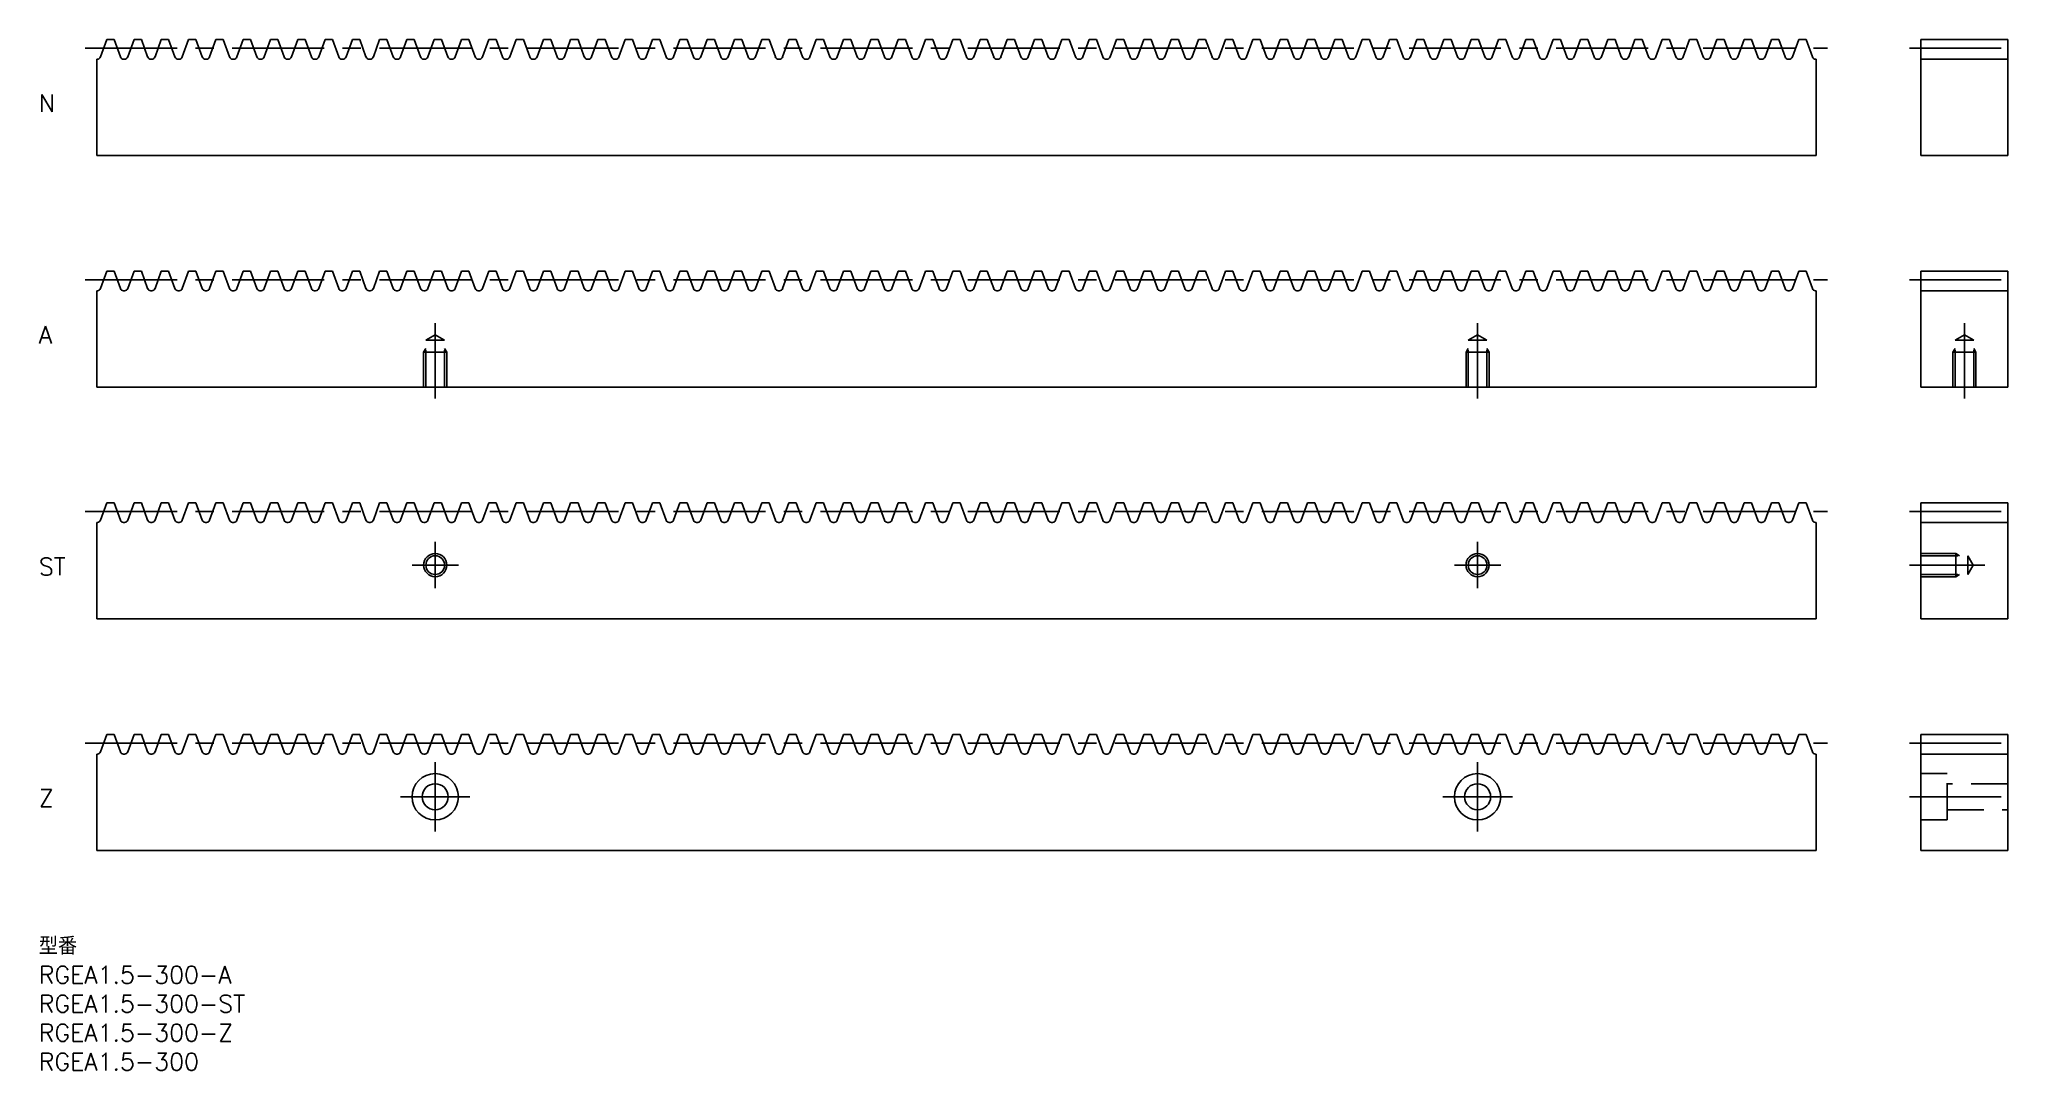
# Model space of a CAD drawing. Extents: x 0 to 342, y -23 to 155.
import ezdxf

# ---------------------------------------------------------------- set-up
doc = ezdxf.new("R2010")
doc.units = 0
doc.header["$LTSCALE"] = 0.5
doc.linetypes.add('CENTER', pattern=[50.8, 31.75, -6.35, 6.35, -6.35])
doc.linetypes.add('DASHED', pattern=[19.05, 12.7, -6.35])
for name, color, linetype in [('MSM_CENTER', 1, 'CENTER'), ('MSM_CONTINUOUS', 7, 'CONTINUOUS'), ('MSM_DASHED', 4, 'DASHED'), ('MSM_NARROW', 5, 'CONTINUOUS'), ('MSM_PART_NUMBER', 7, 'CONTINUOUS')]:
    doc.layers.add(name, color=color, linetype=linetype)
doc.styles.get("Standard").update_dxf_attribs({"font": 'txt.shx', "height": 3, "bigfont": 'bigfont.shx'})

msp = doc.modelspace()

# ---------------------------------------------------------------- texts
at = {"layer": 'MSM_PART_NUMBER', "linetype": 'CONTINUOUS'}
for s, p in [('N', (0, 142.5)), ('A', (0, 102.5)), ('ST', (0, 62.5)), ('Z', (0, 22.5)), ('RGEA1.5-300-A', (0, -8)), ('RGEA1.5-300-ST', (0, -13)), ('RGEA1.5-300-Z', (0, -18)), ('RGEA1.5-300', (0, -23))]:
    msp.add_text(s, height=3, dxfattribs=at).set_placement(p)

# ---------------------------------------------------------------- blocks, each defined once
blk = doc.blocks.new('*U77')
at = {"layer": 'MSM_PART_NUMBER'}
blk.add_text('型番', height=3, dxfattribs=at).set_placement((0, -3))

# ---------------------------------------------------------------- linework, layer by layer
at = {"layer": 'MSM_CENTER'}
for p, q in [((8, 153.5), (308.88, 153.5)), ((323, 153.5), (342, 153.5)), ((8, 113.5), (308.88, 113.5)), ((323, 113.5), (342, 113.5)), ((68.44, 93), (68.44, 106.04)), ((248.44, 93), (248.44, 106.04)), ((332.5, 93), (332.5, 106.04)), ((8, 73.5), (308.88, 73.5)), ((323, 73.5), (342, 73.5)), ((68.44, 68.25), (68.44, 60.25)), ((248.44, 68.25), (248.44, 60.25)), ((64.44, 64.25), (72.44, 64.25)), ((244.44, 64.25), (252.44, 64.25)), ((323, 64.25), (336.04, 64.25)), ((8, 33.5), (308.88, 33.5)), ((323, 33.5), (342, 33.5)), ((68.44, 18.25), (68.44, 30.25)), ((248.44, 18.25), (248.44, 30.25)), ((74.44, 24.25), (62.44, 24.25)), ((254.44, 24.25), (242.44, 24.25)), ((323, 24.25), (342, 24.25))]:
    msp.add_line(p, q, dxfattribs=at)
at = {"layer": 'MSM_CONTINUOUS'}
for p, q in [((10.63, 152), (11.72, 155)), ((12.99, 155), (11.72, 155)), ((12.99, 155), (14.08, 152)), ((15.34, 152), (16.44, 155)), ((17.7, 155), (16.44, 155)), ((17.7, 155), (18.79, 152)), ((20.06, 152), (21.15, 155)), ((22.41, 155), (21.15, 155)), ((22.41, 155), (23.5, 152)), ((24.77, 152), (25.86, 155)), ((27.12, 155), (25.86, 155)), ((27.12, 155), (28.22, 152)), ((29.48, 152), (30.57, 155)), ((31.84, 155), (30.57, 155)), ((31.84, 155), (32.93, 152)), ((34.19, 152), (35.29, 155)), ((36.55, 155), (35.29, 155)), ((36.55, 155), (37.64, 152)), ((38.91, 152), (40, 155)), ((41.26, 155), (40, 155)), ((41.26, 155), (42.35, 152)), ((43.62, 152), (44.71, 155)), ((45.97, 155), (44.71, 155)), ((45.97, 155), (47.07, 152)), ((48.33, 152), (49.42, 155)), ((50.69, 155), (49.42, 155)), ((50.69, 155), (51.78, 152)), ((53.04, 152), (54.14, 155)), ((55.4, 155), (54.14, 155)), ((55.4, 155), (56.49, 152)), ((57.76, 152), (58.85, 155)), ((60.11, 155), (58.85, 155)), ((60.11, 155), (61.2, 152)), ((62.47, 152), (63.56, 155)), ((64.82, 155), (63.56, 155)), ((64.82, 155), (65.92, 152)), ((67.18, 152), (68.27, 155)), ((69.54, 155), (68.27, 155)), ((69.54, 155), (70.63, 152)), ((71.89, 152), (72.98, 155)), ((74.25, 155), (72.98, 155)), ((74.25, 155), (75.34, 152)), ((76.61, 152), (77.7, 155)), ((78.96, 155), (77.7, 155)), ((78.96, 155), (80.05, 152)), ((81.32, 152), (82.41, 155)), ((83.67, 155), (82.41, 155)), ((83.67, 155), (84.77, 152)), ((86.03, 152), (87.12, 155)), ((88.39, 155), (87.12, 155)), ((88.39, 155), (89.48, 152)), ((90.74, 152), (91.83, 155)), ((93.1, 155), (91.83, 155)), ((93.1, 155), (94.19, 152)), ((95.45, 152), (96.55, 155)), ((97.81, 155), (96.55, 155)), ((97.81, 155), (98.9, 152)), ((100.17, 152), (101.26, 155)), ((102.52, 155), (101.26, 155)), ((102.52, 155), (103.62, 152)), ((104.88, 152), (105.97, 155)), ((107.24, 155), (105.97, 155)), ((107.24, 155), (108.33, 152)), ((109.59, 152), (110.68, 155)), ((111.95, 155), (110.68, 155)), ((111.95, 155), (113.04, 152)), ((114.3, 152), (115.4, 155)), ((116.66, 155), (115.4, 155)), ((116.66, 155), (117.75, 152)), ((119.02, 152), (120.11, 155)), ((121.37, 155), (120.11, 155)), ((121.37, 155), (122.46, 152)), ((123.73, 152), (124.82, 155)), ((126.09, 155), (124.82, 155)), ((126.09, 155), (127.18, 152)), ((128.44, 152), (129.53, 155)), ((130.8, 155), (129.53, 155)), ((130.8, 155), (131.89, 152)), ((133.15, 152), (134.25, 155)), ((135.51, 155), (134.25, 155)), ((135.51, 155), (136.6, 152)), ((137.87, 152), (138.96, 155)), ((140.22, 155), (138.96, 155)), ((140.22, 155), (141.31, 152)), ((142.58, 152), (143.67, 155)), ((144.93, 155), (143.67, 155)), ((144.93, 155), (146.03, 152)), ((147.29, 152), (148.38, 155)), ((149.65, 155), (148.38, 155)), ((149.65, 155), (150.74, 152)), ((152, 152), (153.1, 155)), ((154.36, 155), (153.1, 155)), ((154.36, 155), (155.45, 152)), ((156.72, 152), (157.81, 155)), ((159.07, 155), (157.81, 155)), ((159.07, 155), (160.16, 152)), ((161.43, 152), (162.52, 155)), ((163.78, 155), (162.52, 155)), ((163.78, 155), (164.88, 152)), ((166.14, 152), (167.23, 155)), ((168.5, 155), (167.23, 155)), ((168.5, 155), (169.59, 152)), ((170.85, 152), (171.95, 155)), ((173.21, 155), (171.95, 155)), ((173.21, 155), (174.3, 152)), ((175.57, 152), (176.66, 155)), ((177.92, 155), (176.66, 155)), ((177.92, 155), (179.01, 152)), ((180.28, 152), (181.37, 155)), ((182.63, 155), (181.37, 155)), ((182.63, 155), (183.73, 152)), ((184.99, 152), (186.08, 155)), ((187.35, 155), (186.08, 155)), ((187.35, 155), (188.44, 152)), ((189.7, 152), (190.79, 155)), ((192.06, 155), (190.79, 155)), ((192.06, 155), (193.15, 152)), ((194.42, 152), (195.51, 155)), ((196.77, 155), (195.51, 155)), ((196.77, 155), (197.86, 152)), ((199.13, 152), (200.22, 155)), ((201.48, 155), (200.22, 155)), ((201.48, 155), (202.58, 152)), ((203.84, 152), (204.93, 155)), ((206.2, 155), (204.93, 155)), ((206.2, 155), (207.29, 152)), ((208.55, 152), (209.64, 155)), ((210.91, 155), (209.64, 155)), ((210.91, 155), (212, 152)), ((213.26, 152), (214.36, 155)), ((215.62, 155), (214.36, 155)), ((215.62, 155), (216.71, 152)), ((217.98, 152), (219.07, 155)), ((220.33, 155), (219.07, 155)), ((220.33, 155), (221.43, 152)), ((222.69, 152), (223.78, 155)), ((225.05, 155), (223.78, 155)), ((225.05, 155), (226.14, 152)), ((227.4, 152), (228.49, 155)), ((229.76, 155), (228.49, 155)), ((229.76, 155), (230.85, 152)), ((232.11, 152), (233.21, 155)), ((234.47, 155), (233.21, 155)), ((234.47, 155), (235.56, 152)), ((236.83, 152), (237.92, 155)), ((239.18, 155), (237.92, 155)), ((239.18, 155), (240.27, 152)), ((241.54, 152), (242.63, 155)), ((243.9, 155), (242.63, 155)), ((243.9, 155), (244.99, 152)), ((246.25, 152), (247.34, 155)), ((248.61, 155), (247.34, 155)), ((248.61, 155), (249.7, 152)), ((250.96, 152), (252.06, 155)), ((253.32, 155), (252.06, 155)), ((253.32, 155), (254.41, 152)), ((255.68, 152), (256.77, 155)), ((258.03, 155), (256.77, 155)), ((258.03, 155), (259.12, 152)), ((260.39, 152), (261.48, 155)), ((262.74, 155), (261.48, 155)), ((262.74, 155), (263.84, 152)), ((265.1, 152), (266.19, 155)), ((267.46, 155), (266.19, 155)), ((267.46, 155), (268.55, 152)), ((269.81, 152), (270.91, 155)), ((272.17, 155), (270.91, 155)), ((272.17, 155), (273.26, 152)), ((274.53, 152), (275.62, 155)), ((276.88, 155), (275.62, 155)), ((276.88, 155), (277.97, 152)), ((279.24, 152), (280.33, 155)), ((281.59, 155), (280.33, 155)), ((281.59, 155), (282.69, 152)), ((283.95, 152), (285.04, 155)), ((286.31, 155), (285.04, 155)), ((286.31, 155), (287.4, 152)), ((288.66, 152), (289.76, 155)), ((291.02, 155), (289.76, 155)), ((291.02, 155), (292.11, 152)), ((293.38, 152), (294.47, 155)), ((295.73, 155), (294.47, 155)), ((295.73, 155), (296.82, 152)), ((298.09, 152), (299.18, 155)), ((300.44, 155), (299.18, 155)), ((300.44, 155), (301.54, 152)), ((302.8, 152), (303.89, 155)), ((305.16, 155), (303.89, 155)), ((305.16, 155), (306.25, 152)), ((325, 155), (340, 155)), ((325, 135), (325, 155)), ((340, 135), (340, 155)), ((10, 151.62), (10.1, 151.62)), ((10, 151.62), (10, 135)), ((14.62, 151.62), (14.81, 151.62)), ((19.33, 151.62), (19.52, 151.62)), ((24.04, 151.62), (24.23, 151.62)), ((28.75, 151.62), (28.95, 151.62)), ((33.46, 151.62), (33.66, 151.62)), ((38.18, 151.62), (38.37, 151.62)), ((42.89, 151.62), (43.08, 151.62)), ((47.6, 151.62), (47.8, 151.62)), ((52.31, 151.62), (52.51, 151.62)), ((57.03, 151.62), (57.22, 151.62)), ((61.74, 151.62), (61.93, 151.62)), ((66.45, 151.62), (66.64, 151.62)), ((71.16, 151.62), (71.36, 151.62)), ((75.88, 151.62), (76.07, 151.62)), ((80.59, 151.62), (80.78, 151.62)), ((85.3, 151.62), (85.49, 151.62)), ((90.01, 151.62), (90.21, 151.62)), ((94.73, 151.62), (94.92, 151.62)), ((99.44, 151.62), (99.63, 151.62)), ((104.15, 151.62), (104.34, 151.62)), ((108.86, 151.62), (109.06, 151.62)), ((113.58, 151.62), (113.77, 151.62)), ((118.29, 151.62), (118.48, 151.62)), ((123, 151.62), (123.19, 151.62)), ((127.71, 151.62), (127.91, 151.62)), ((132.43, 151.62), (132.62, 151.62)), ((137.14, 151.62), (137.33, 151.62)), ((141.85, 151.62), (142.04, 151.62)), ((146.56, 151.62), (146.76, 151.62)), ((151.27, 151.62), (151.47, 151.62)), ((155.99, 151.62), (156.18, 151.62)), ((160.7, 151.62), (160.89, 151.62)), ((165.41, 151.62), (165.61, 151.62)), ((170.12, 151.62), (170.32, 151.62)), ((174.84, 151.62), (175.03, 151.62)), ((179.55, 151.62), (179.74, 151.62)), ((184.26, 151.62), (184.45, 151.62)), ((188.97, 151.62), (189.17, 151.62)), ((193.69, 151.62), (193.88, 151.62)), ((198.4, 151.62), (198.59, 151.62)), ((203.11, 151.62), (203.3, 151.62)), ((207.82, 151.62), (208.02, 151.62)), ((212.54, 151.62), (212.73, 151.62)), ((217.25, 151.62), (217.44, 151.62)), ((221.96, 151.62), (222.15, 151.62)), ((226.67, 151.62), (226.87, 151.62)), ((231.39, 151.62), (231.58, 151.62)), ((236.1, 151.62), (236.29, 151.62)), ((240.81, 151.62), (241, 151.62)), ((245.52, 151.62), (245.72, 151.62)), ((250.24, 151.62), (250.43, 151.62)), ((254.95, 151.62), (255.14, 151.62)), ((259.66, 151.62), (259.85, 151.62)), ((264.37, 151.62), (264.57, 151.62)), ((269.08, 151.62), (269.28, 151.62)), ((273.8, 151.62), (273.99, 151.62)), ((278.51, 151.62), (278.7, 151.62)), ((283.22, 151.62), (283.42, 151.62)), ((287.93, 151.62), (288.13, 151.62)), ((292.65, 151.62), (292.84, 151.62)), ((297.36, 151.62), (297.55, 151.62)), ((302.07, 151.62), (302.26, 151.62)), ((306.78, 151.62), (306.88, 151.62)), ((306.88, 135), (306.88, 151.62)), ((325, 151.62), (340, 151.62)), ((10, 135), (306.88, 135)), ((325, 135), (340, 135)), ((10.63, 112), (11.72, 115)), ((12.99, 115), (11.72, 115)), ((12.99, 115), (14.08, 112)), ((15.34, 112), (16.44, 115)), ((17.7, 115), (16.44, 115)), ((17.7, 115), (18.79, 112)), ((20.06, 112), (21.15, 115)), ((22.41, 115), (21.15, 115)), ((22.41, 115), (23.5, 112)), ((24.77, 112), (25.86, 115)), ((27.12, 115), (25.86, 115)), ((27.12, 115), (28.22, 112)), ((29.48, 112), (30.57, 115)), ((31.84, 115), (30.57, 115)), ((31.84, 115), (32.93, 112)), ((34.19, 112), (35.29, 115)), ((36.55, 115), (35.29, 115)), ((36.55, 115), (37.64, 112)), ((38.91, 112), (40, 115)), ((41.26, 115), (40, 115)), ((41.26, 115), (42.35, 112)), ((43.62, 112), (44.71, 115)), ((45.97, 115), (44.71, 115)), ((45.97, 115), (47.07, 112)), ((48.33, 112), (49.42, 115)), ((50.69, 115), (49.42, 115)), ((50.69, 115), (51.78, 112)), ((53.04, 112), (54.14, 115)), ((55.4, 115), (54.14, 115)), ((55.4, 115), (56.49, 112)), ((57.76, 112), (58.85, 115)), ((60.11, 115), (58.85, 115)), ((60.11, 115), (61.2, 112)), ((62.47, 112), (63.56, 115)), ((64.82, 115), (63.56, 115)), ((64.82, 115), (65.92, 112)), ((67.18, 112), (68.27, 115)), ((69.54, 115), (68.27, 115)), ((69.54, 115), (70.63, 112)), ((71.89, 112), (72.98, 115)), ((74.25, 115), (72.98, 115)), ((74.25, 115), (75.34, 112)), ((76.61, 112), (77.7, 115)), ((78.96, 115), (77.7, 115)), ((78.96, 115), (80.05, 112)), ((81.32, 112), (82.41, 115)), ((83.67, 115), (82.41, 115)), ((83.67, 115), (84.77, 112)), ((86.03, 112), (87.12, 115)), ((88.39, 115), (87.12, 115)), ((88.39, 115), (89.48, 112)), ((90.74, 112), (91.83, 115)), ((93.1, 115), (91.83, 115)), ((93.1, 115), (94.19, 112)), ((95.45, 112), (96.55, 115)), ((97.81, 115), (96.55, 115)), ((97.81, 115), (98.9, 112)), ((100.17, 112), (101.26, 115)), ((102.52, 115), (101.26, 115)), ((102.52, 115), (103.62, 112)), ((104.88, 112), (105.97, 115)), ((107.24, 115), (105.97, 115)), ((107.24, 115), (108.33, 112)), ((109.59, 112), (110.68, 115)), ((111.95, 115), (110.68, 115)), ((111.95, 115), (113.04, 112)), ((114.3, 112), (115.4, 115)), ((116.66, 115), (115.4, 115)), ((116.66, 115), (117.75, 112)), ((119.02, 112), (120.11, 115)), ((121.37, 115), (120.11, 115)), ((121.37, 115), (122.46, 112)), ((123.73, 112), (124.82, 115)), ((126.09, 115), (124.82, 115)), ((126.09, 115), (127.18, 112)), ((128.44, 112), (129.53, 115)), ((130.8, 115), (129.53, 115)), ((130.8, 115), (131.89, 112)), ((133.15, 112), (134.25, 115)), ((135.51, 115), (134.25, 115)), ((135.51, 115), (136.6, 112)), ((137.87, 112), (138.96, 115)), ((140.22, 115), (138.96, 115)), ((140.22, 115), (141.31, 112)), ((142.58, 112), (143.67, 115)), ((144.93, 115), (143.67, 115)), ((144.93, 115), (146.03, 112)), ((147.29, 112), (148.38, 115)), ((149.65, 115), (148.38, 115)), ((149.65, 115), (150.74, 112)), ((152, 112), (153.1, 115)), ((154.36, 115), (153.1, 115)), ((154.36, 115), (155.45, 112)), ((156.72, 112), (157.81, 115)), ((159.07, 115), (157.81, 115)), ((159.07, 115), (160.16, 112)), ((161.43, 112), (162.52, 115)), ((163.78, 115), (162.52, 115)), ((163.78, 115), (164.88, 112)), ((166.14, 112), (167.23, 115)), ((168.5, 115), (167.23, 115)), ((168.5, 115), (169.59, 112)), ((170.85, 112), (171.95, 115)), ((173.21, 115), (171.95, 115)), ((173.21, 115), (174.3, 112)), ((175.57, 112), (176.66, 115)), ((177.92, 115), (176.66, 115)), ((177.92, 115), (179.01, 112)), ((180.28, 112), (181.37, 115)), ((182.63, 115), (181.37, 115)), ((182.63, 115), (183.73, 112)), ((184.99, 112), (186.08, 115)), ((187.35, 115), (186.08, 115)), ((187.35, 115), (188.44, 112)), ((189.7, 112), (190.79, 115)), ((192.06, 115), (190.79, 115)), ((192.06, 115), (193.15, 112)), ((194.42, 112), (195.51, 115)), ((196.77, 115), (195.51, 115)), ((196.77, 115), (197.86, 112)), ((199.13, 112), (200.22, 115)), ((201.48, 115), (200.22, 115)), ((201.48, 115), (202.58, 112)), ((203.84, 112), (204.93, 115)), ((206.2, 115), (204.93, 115)), ((206.2, 115), (207.29, 112)), ((208.55, 112), (209.64, 115)), ((210.91, 115), (209.64, 115)), ((210.91, 115), (212, 112)), ((213.26, 112), (214.36, 115)), ((215.62, 115), (214.36, 115)), ((215.62, 115), (216.71, 112)), ((217.98, 112), (219.07, 115)), ((220.33, 115), (219.07, 115)), ((220.33, 115), (221.43, 112)), ((222.69, 112), (223.78, 115)), ((225.05, 115), (223.78, 115)), ((225.05, 115), (226.14, 112)), ((227.4, 112), (228.49, 115)), ((229.76, 115), (228.49, 115)), ((229.76, 115), (230.85, 112)), ((232.11, 112), (233.21, 115)), ((234.47, 115), (233.21, 115)), ((234.47, 115), (235.56, 112)), ((236.83, 112), (237.92, 115)), ((239.18, 115), (237.92, 115)), ((239.18, 115), (240.27, 112)), ((241.54, 112), (242.63, 115)), ((243.9, 115), (242.63, 115)), ((243.9, 115), (244.99, 112)), ((246.25, 112), (247.34, 115)), ((248.61, 115), (247.34, 115)), ((248.61, 115), (249.7, 112)), ((250.96, 112), (252.06, 115)), ((253.32, 115), (252.06, 115)), ((253.32, 115), (254.41, 112)), ((255.68, 112), (256.77, 115)), ((258.03, 115), (256.77, 115)), ((258.03, 115), (259.12, 112)), ((260.39, 112), (261.48, 115)), ((262.74, 115), (261.48, 115)), ((262.74, 115), (263.84, 112)), ((265.1, 112), (266.19, 115)), ((267.46, 115), (266.19, 115)), ((267.46, 115), (268.55, 112)), ((269.81, 112), (270.91, 115)), ((272.17, 115), (270.91, 115)), ((272.17, 115), (273.26, 112)), ((274.53, 112), (275.62, 115)), ((276.88, 115), (275.62, 115)), ((276.88, 115), (277.97, 112)), ((279.24, 112), (280.33, 115)), ((281.59, 115), (280.33, 115)), ((281.59, 115), (282.69, 112)), ((283.95, 112), (285.04, 115)), ((286.31, 115), (285.04, 115)), ((286.31, 115), (287.4, 112)), ((288.66, 112), (289.76, 115)), ((291.02, 115), (289.76, 115)), ((291.02, 115), (292.11, 112)), ((293.38, 112), (294.47, 115)), ((295.73, 115), (294.47, 115)), ((295.73, 115), (296.82, 112)), ((298.09, 112), (299.18, 115)), ((300.44, 115), (299.18, 115)), ((300.44, 115), (301.54, 112)), ((302.8, 112), (303.89, 115)), ((305.16, 115), (303.89, 115)), ((305.16, 115), (306.25, 112)), ((325, 115), (340, 115)), ((325, 95), (325, 115)), ((340, 95), (340, 115)), ((10, 111.62), (10.1, 111.62)), ((10, 111.62), (10, 95)), ((14.62, 111.62), (14.81, 111.62)), ((19.33, 111.62), (19.52, 111.62)), ((24.04, 111.62), (24.23, 111.62)), ((28.75, 111.62), (28.95, 111.62)), ((33.46, 111.62), (33.66, 111.62)), ((38.18, 111.62), (38.37, 111.62)), ((42.89, 111.62), (43.08, 111.62)), ((47.6, 111.62), (47.8, 111.62)), ((52.31, 111.62), (52.51, 111.62)), ((57.03, 111.62), (57.22, 111.62)), ((61.74, 111.62), (61.93, 111.62)), ((66.45, 111.62), (66.64, 111.62)), ((71.16, 111.62), (71.36, 111.62)), ((75.88, 111.62), (76.07, 111.62)), ((80.59, 111.62), (80.78, 111.62)), ((85.3, 111.62), (85.49, 111.62)), ((90.01, 111.62), (90.21, 111.62)), ((94.73, 111.62), (94.92, 111.62)), ((99.44, 111.62), (99.63, 111.62)), ((104.15, 111.62), (104.34, 111.62)), ((108.86, 111.62), (109.06, 111.62)), ((113.58, 111.62), (113.77, 111.62)), ((118.29, 111.62), (118.48, 111.62)), ((123, 111.62), (123.19, 111.62)), ((127.71, 111.62), (127.91, 111.62)), ((132.43, 111.62), (132.62, 111.62)), ((137.14, 111.62), (137.33, 111.62)), ((141.85, 111.62), (142.04, 111.62)), ((146.56, 111.62), (146.76, 111.62)), ((151.27, 111.62), (151.47, 111.62)), ((155.99, 111.62), (156.18, 111.62)), ((160.7, 111.62), (160.89, 111.62)), ((165.41, 111.62), (165.61, 111.62)), ((170.12, 111.62), (170.32, 111.62)), ((174.84, 111.62), (175.03, 111.62)), ((179.55, 111.62), (179.74, 111.62)), ((184.26, 111.62), (184.45, 111.62)), ((188.97, 111.62), (189.17, 111.62)), ((193.69, 111.62), (193.88, 111.62)), ((198.4, 111.62), (198.59, 111.62)), ((203.11, 111.62), (203.3, 111.62)), ((207.82, 111.62), (208.02, 111.62)), ((212.54, 111.62), (212.73, 111.62)), ((217.25, 111.62), (217.44, 111.62)), ((221.96, 111.62), (222.15, 111.62)), ((226.67, 111.62), (226.87, 111.62)), ((231.39, 111.62), (231.58, 111.62)), ((236.1, 111.62), (236.29, 111.62)), ((240.81, 111.62), (241, 111.62)), ((245.52, 111.62), (245.72, 111.62)), ((250.24, 111.62), (250.43, 111.62)), ((254.95, 111.62), (255.14, 111.62)), ((259.66, 111.62), (259.85, 111.62)), ((264.37, 111.62), (264.57, 111.62)), ((269.08, 111.62), (269.28, 111.62)), ((273.8, 111.62), (273.99, 111.62)), ((278.51, 111.62), (278.7, 111.62)), ((283.22, 111.62), (283.42, 111.62)), ((287.93, 111.62), (288.13, 111.62)), ((292.65, 111.62), (292.84, 111.62)), ((297.36, 111.62), (297.55, 111.62)), ((302.07, 111.62), (302.26, 111.62)), ((306.78, 111.62), (306.88, 111.62)), ((306.88, 95), (306.88, 111.62)), ((325, 111.62), (340, 111.62)), ((10, 95), (306.88, 95)), ((325, 95), (340, 95)), ((10.63, 72), (11.72, 75)), ((12.99, 75), (11.72, 75)), ((12.99, 75), (14.08, 72)), ((15.34, 72), (16.44, 75)), ((17.7, 75), (16.44, 75)), ((17.7, 75), (18.79, 72)), ((20.06, 72), (21.15, 75)), ((22.41, 75), (21.15, 75)), ((22.41, 75), (23.5, 72)), ((24.77, 72), (25.86, 75)), ((27.12, 75), (25.86, 75)), ((27.12, 75), (28.22, 72)), ((29.48, 72), (30.57, 75)), ((31.84, 75), (30.57, 75)), ((31.84, 75), (32.93, 72)), ((34.19, 72), (35.29, 75)), ((36.55, 75), (35.29, 75)), ((36.55, 75), (37.64, 72)), ((38.91, 72), (40, 75)), ((41.26, 75), (40, 75)), ((41.26, 75), (42.35, 72)), ((43.62, 72), (44.71, 75)), ((45.97, 75), (44.71, 75)), ((45.97, 75), (47.07, 72)), ((48.33, 72), (49.42, 75)), ((50.69, 75), (49.42, 75)), ((50.69, 75), (51.78, 72)), ((53.04, 72), (54.14, 75)), ((55.4, 75), (54.14, 75)), ((55.4, 75), (56.49, 72)), ((57.76, 72), (58.85, 75)), ((60.11, 75), (58.85, 75)), ((60.11, 75), (61.2, 72)), ((62.47, 72), (63.56, 75)), ((64.82, 75), (63.56, 75)), ((64.82, 75), (65.92, 72)), ((67.18, 72), (68.27, 75)), ((69.54, 75), (68.27, 75)), ((69.54, 75), (70.63, 72)), ((71.89, 72), (72.98, 75)), ((74.25, 75), (72.98, 75)), ((74.25, 75), (75.34, 72)), ((76.61, 72), (77.7, 75)), ((78.96, 75), (77.7, 75)), ((78.96, 75), (80.05, 72)), ((81.32, 72), (82.41, 75)), ((83.67, 75), (82.41, 75)), ((83.67, 75), (84.77, 72)), ((86.03, 72), (87.12, 75)), ((88.39, 75), (87.12, 75)), ((88.39, 75), (89.48, 72)), ((90.74, 72), (91.83, 75)), ((93.1, 75), (91.83, 75)), ((93.1, 75), (94.19, 72)), ((95.45, 72), (96.55, 75)), ((97.81, 75), (96.55, 75)), ((97.81, 75), (98.9, 72)), ((100.17, 72), (101.26, 75)), ((102.52, 75), (101.26, 75)), ((102.52, 75), (103.62, 72)), ((104.88, 72), (105.97, 75)), ((107.24, 75), (105.97, 75)), ((107.24, 75), (108.33, 72)), ((109.59, 72), (110.68, 75)), ((111.95, 75), (110.68, 75)), ((111.95, 75), (113.04, 72)), ((114.3, 72), (115.4, 75)), ((116.66, 75), (115.4, 75)), ((116.66, 75), (117.75, 72)), ((119.02, 72), (120.11, 75)), ((121.37, 75), (120.11, 75)), ((121.37, 75), (122.46, 72)), ((123.73, 72), (124.82, 75)), ((126.09, 75), (124.82, 75)), ((126.09, 75), (127.18, 72)), ((128.44, 72), (129.53, 75)), ((130.8, 75), (129.53, 75)), ((130.8, 75), (131.89, 72)), ((133.15, 72), (134.25, 75)), ((135.51, 75), (134.25, 75)), ((135.51, 75), (136.6, 72)), ((137.87, 72), (138.96, 75)), ((140.22, 75), (138.96, 75)), ((140.22, 75), (141.31, 72)), ((142.58, 72), (143.67, 75)), ((144.93, 75), (143.67, 75)), ((144.93, 75), (146.03, 72)), ((147.29, 72), (148.38, 75)), ((149.65, 75), (148.38, 75)), ((149.65, 75), (150.74, 72)), ((152, 72), (153.1, 75)), ((154.36, 75), (153.1, 75)), ((154.36, 75), (155.45, 72)), ((156.72, 72), (157.81, 75)), ((159.07, 75), (157.81, 75)), ((159.07, 75), (160.16, 72)), ((161.43, 72), (162.52, 75)), ((163.78, 75), (162.52, 75)), ((163.78, 75), (164.88, 72)), ((166.14, 72), (167.23, 75)), ((168.5, 75), (167.23, 75)), ((168.5, 75), (169.59, 72)), ((170.85, 72), (171.95, 75)), ((173.21, 75), (171.95, 75)), ((173.21, 75), (174.3, 72)), ((175.57, 72), (176.66, 75)), ((177.92, 75), (176.66, 75)), ((177.92, 75), (179.01, 72)), ((180.28, 72), (181.37, 75)), ((182.63, 75), (181.37, 75)), ((182.63, 75), (183.73, 72)), ((184.99, 72), (186.08, 75)), ((187.35, 75), (186.08, 75)), ((187.35, 75), (188.44, 72)), ((189.7, 72), (190.79, 75)), ((192.06, 75), (190.79, 75)), ((192.06, 75), (193.15, 72)), ((194.42, 72), (195.51, 75)), ((196.77, 75), (195.51, 75)), ((196.77, 75), (197.86, 72)), ((199.13, 72), (200.22, 75)), ((201.48, 75), (200.22, 75)), ((201.48, 75), (202.58, 72)), ((203.84, 72), (204.93, 75)), ((206.2, 75), (204.93, 75)), ((206.2, 75), (207.29, 72)), ((208.55, 72), (209.64, 75)), ((210.91, 75), (209.64, 75)), ((210.91, 75), (212, 72)), ((213.26, 72), (214.36, 75)), ((215.62, 75), (214.36, 75)), ((215.62, 75), (216.71, 72)), ((217.98, 72), (219.07, 75)), ((220.33, 75), (219.07, 75)), ((220.33, 75), (221.43, 72)), ((222.69, 72), (223.78, 75)), ((225.05, 75), (223.78, 75)), ((225.05, 75), (226.14, 72)), ((227.4, 72), (228.49, 75)), ((229.76, 75), (228.49, 75)), ((229.76, 75), (230.85, 72)), ((232.11, 72), (233.21, 75)), ((234.47, 75), (233.21, 75)), ((234.47, 75), (235.56, 72)), ((236.83, 72), (237.92, 75)), ((239.18, 75), (237.92, 75)), ((239.18, 75), (240.27, 72)), ((241.54, 72), (242.63, 75)), ((243.9, 75), (242.63, 75)), ((243.9, 75), (244.99, 72)), ((246.25, 72), (247.34, 75)), ((248.61, 75), (247.34, 75)), ((248.61, 75), (249.7, 72)), ((250.96, 72), (252.06, 75)), ((253.32, 75), (252.06, 75)), ((253.32, 75), (254.41, 72)), ((255.68, 72), (256.77, 75)), ((258.03, 75), (256.77, 75)), ((258.03, 75), (259.12, 72)), ((260.39, 72), (261.48, 75)), ((262.74, 75), (261.48, 75)), ((262.74, 75), (263.84, 72)), ((265.1, 72), (266.19, 75)), ((267.46, 75), (266.19, 75)), ((267.46, 75), (268.55, 72)), ((269.81, 72), (270.91, 75)), ((272.17, 75), (270.91, 75)), ((272.17, 75), (273.26, 72)), ((274.53, 72), (275.62, 75)), ((276.88, 75), (275.62, 75)), ((276.88, 75), (277.97, 72)), ((279.24, 72), (280.33, 75)), ((281.59, 75), (280.33, 75)), ((281.59, 75), (282.69, 72)), ((283.95, 72), (285.04, 75)), ((286.31, 75), (285.04, 75)), ((286.31, 75), (287.4, 72)), ((288.66, 72), (289.76, 75)), ((291.02, 75), (289.76, 75)), ((291.02, 75), (292.11, 72)), ((293.38, 72), (294.47, 75)), ((295.73, 75), (294.47, 75)), ((295.73, 75), (296.82, 72)), ((298.09, 72), (299.18, 75)), ((300.44, 75), (299.18, 75)), ((300.44, 75), (301.54, 72)), ((302.8, 72), (303.89, 75)), ((305.16, 75), (303.89, 75)), ((305.16, 75), (306.25, 72)), ((325, 75), (340, 75)), ((325, 55), (325, 75)), ((340, 55), (340, 75)), ((10, 71.62), (10.1, 71.62)), ((10, 71.62), (10, 55)), ((14.62, 71.62), (14.81, 71.62)), ((19.33, 71.62), (19.52, 71.62)), ((24.04, 71.62), (24.23, 71.62)), ((28.75, 71.62), (28.95, 71.62)), ((33.46, 71.62), (33.66, 71.62)), ((38.18, 71.62), (38.37, 71.62)), ((42.89, 71.62), (43.08, 71.62)), ((47.6, 71.62), (47.8, 71.62)), ((52.31, 71.62), (52.51, 71.62)), ((57.03, 71.62), (57.22, 71.62)), ((61.74, 71.62), (61.93, 71.62)), ((66.45, 71.62), (66.64, 71.62)), ((71.16, 71.62), (71.36, 71.62)), ((75.88, 71.62), (76.07, 71.62)), ((80.59, 71.62), (80.78, 71.62)), ((85.3, 71.62), (85.49, 71.62)), ((90.01, 71.62), (90.21, 71.62)), ((94.73, 71.62), (94.92, 71.62)), ((99.44, 71.62), (99.63, 71.62)), ((104.15, 71.62), (104.34, 71.62)), ((108.86, 71.62), (109.06, 71.62)), ((113.58, 71.62), (113.77, 71.62)), ((118.29, 71.62), (118.48, 71.62)), ((123, 71.62), (123.19, 71.62)), ((127.71, 71.62), (127.91, 71.62)), ((132.43, 71.62), (132.62, 71.62)), ((137.14, 71.62), (137.33, 71.62)), ((141.85, 71.62), (142.04, 71.62)), ((146.56, 71.62), (146.76, 71.62)), ((151.27, 71.62), (151.47, 71.62)), ((155.99, 71.62), (156.18, 71.62)), ((160.7, 71.62), (160.89, 71.62)), ((165.41, 71.62), (165.61, 71.62)), ((170.12, 71.62), (170.32, 71.62)), ((174.84, 71.62), (175.03, 71.62)), ((179.55, 71.62), (179.74, 71.62)), ((184.26, 71.62), (184.45, 71.62)), ((188.97, 71.62), (189.17, 71.62)), ((193.69, 71.62), (193.88, 71.62)), ((198.4, 71.62), (198.59, 71.62)), ((203.11, 71.62), (203.3, 71.62)), ((207.82, 71.62), (208.02, 71.62)), ((212.54, 71.62), (212.73, 71.62)), ((217.25, 71.62), (217.44, 71.62)), ((221.96, 71.62), (222.15, 71.62)), ((226.67, 71.62), (226.87, 71.62)), ((231.39, 71.62), (231.58, 71.62)), ((236.1, 71.62), (236.29, 71.62)), ((240.81, 71.62), (241, 71.62)), ((245.52, 71.62), (245.72, 71.62)), ((250.24, 71.62), (250.43, 71.62)), ((254.95, 71.62), (255.14, 71.62)), ((259.66, 71.62), (259.85, 71.62)), ((264.37, 71.62), (264.57, 71.62)), ((269.08, 71.62), (269.28, 71.62)), ((273.8, 71.62), (273.99, 71.62)), ((278.51, 71.62), (278.7, 71.62)), ((283.22, 71.62), (283.42, 71.62)), ((287.93, 71.62), (288.13, 71.62)), ((292.65, 71.62), (292.84, 71.62)), ((297.36, 71.62), (297.55, 71.62)), ((302.07, 71.62), (302.26, 71.62)), ((306.78, 71.62), (306.88, 71.62)), ((306.88, 55), (306.88, 71.62)), ((325, 71.62), (340, 71.62)), ((10, 55), (306.88, 55)), ((325, 55), (340, 55)), ((10.63, 32), (11.72, 35)), ((12.99, 35), (11.72, 35)), ((12.99, 35), (14.08, 32)), ((15.34, 32), (16.44, 35)), ((17.7, 35), (16.44, 35)), ((17.7, 35), (18.79, 32)), ((20.06, 32), (21.15, 35)), ((22.41, 35), (21.15, 35)), ((22.41, 35), (23.5, 32)), ((24.77, 32), (25.86, 35)), ((27.12, 35), (25.86, 35)), ((27.12, 35), (28.22, 32)), ((29.48, 32), (30.57, 35)), ((31.84, 35), (30.57, 35)), ((31.84, 35), (32.93, 32)), ((34.19, 32), (35.29, 35)), ((36.55, 35), (35.29, 35)), ((36.55, 35), (37.64, 32)), ((38.91, 32), (40, 35)), ((41.26, 35), (40, 35)), ((41.26, 35), (42.35, 32)), ((43.62, 32), (44.71, 35)), ((45.97, 35), (44.71, 35)), ((45.97, 35), (47.07, 32)), ((48.33, 32), (49.42, 35)), ((50.69, 35), (49.42, 35)), ((50.69, 35), (51.78, 32)), ((53.04, 32), (54.14, 35)), ((55.4, 35), (54.14, 35)), ((55.4, 35), (56.49, 32)), ((57.76, 32), (58.85, 35)), ((60.11, 35), (58.85, 35)), ((60.11, 35), (61.2, 32)), ((62.47, 32), (63.56, 35)), ((64.82, 35), (63.56, 35)), ((64.82, 35), (65.92, 32)), ((67.18, 32), (68.27, 35)), ((69.54, 35), (68.27, 35)), ((69.54, 35), (70.63, 32)), ((71.89, 32), (72.98, 35)), ((74.25, 35), (72.98, 35)), ((74.25, 35), (75.34, 32)), ((76.61, 32), (77.7, 35)), ((78.96, 35), (77.7, 35)), ((78.96, 35), (80.05, 32)), ((81.32, 32), (82.41, 35)), ((83.67, 35), (82.41, 35)), ((83.67, 35), (84.77, 32)), ((86.03, 32), (87.12, 35)), ((88.39, 35), (87.12, 35)), ((88.39, 35), (89.48, 32)), ((90.74, 32), (91.83, 35)), ((93.1, 35), (91.83, 35)), ((93.1, 35), (94.19, 32)), ((95.45, 32), (96.55, 35)), ((97.81, 35), (96.55, 35)), ((97.81, 35), (98.9, 32)), ((100.17, 32), (101.26, 35)), ((102.52, 35), (101.26, 35)), ((102.52, 35), (103.62, 32)), ((104.88, 32), (105.97, 35)), ((107.24, 35), (105.97, 35)), ((107.24, 35), (108.33, 32)), ((109.59, 32), (110.68, 35)), ((111.95, 35), (110.68, 35)), ((111.95, 35), (113.04, 32)), ((114.3, 32), (115.4, 35)), ((116.66, 35), (115.4, 35)), ((116.66, 35), (117.75, 32)), ((119.02, 32), (120.11, 35)), ((121.37, 35), (120.11, 35)), ((121.37, 35), (122.46, 32)), ((123.73, 32), (124.82, 35)), ((126.09, 35), (124.82, 35)), ((126.09, 35), (127.18, 32)), ((128.44, 32), (129.53, 35)), ((130.8, 35), (129.53, 35)), ((130.8, 35), (131.89, 32)), ((133.15, 32), (134.25, 35)), ((135.51, 35), (134.25, 35)), ((135.51, 35), (136.6, 32)), ((137.87, 32), (138.96, 35)), ((140.22, 35), (138.96, 35)), ((140.22, 35), (141.31, 32)), ((142.58, 32), (143.67, 35)), ((144.93, 35), (143.67, 35)), ((144.93, 35), (146.03, 32)), ((147.29, 32), (148.38, 35)), ((149.65, 35), (148.38, 35)), ((149.65, 35), (150.74, 32)), ((152, 32), (153.1, 35)), ((154.36, 35), (153.1, 35)), ((154.36, 35), (155.45, 32)), ((156.72, 32), (157.81, 35)), ((159.07, 35), (157.81, 35)), ((159.07, 35), (160.16, 32)), ((161.43, 32), (162.52, 35)), ((163.78, 35), (162.52, 35)), ((163.78, 35), (164.88, 32)), ((166.14, 32), (167.23, 35)), ((168.5, 35), (167.23, 35)), ((168.5, 35), (169.59, 32)), ((170.85, 32), (171.95, 35)), ((173.21, 35), (171.95, 35)), ((173.21, 35), (174.3, 32)), ((175.57, 32), (176.66, 35)), ((177.92, 35), (176.66, 35)), ((177.92, 35), (179.01, 32)), ((180.28, 32), (181.37, 35)), ((182.63, 35), (181.37, 35)), ((182.63, 35), (183.73, 32)), ((184.99, 32), (186.08, 35)), ((187.35, 35), (186.08, 35)), ((187.35, 35), (188.44, 32)), ((189.7, 32), (190.79, 35)), ((192.06, 35), (190.79, 35)), ((192.06, 35), (193.15, 32)), ((194.42, 32), (195.51, 35)), ((196.77, 35), (195.51, 35)), ((196.77, 35), (197.86, 32)), ((199.13, 32), (200.22, 35)), ((201.48, 35), (200.22, 35)), ((201.48, 35), (202.58, 32)), ((203.84, 32), (204.93, 35)), ((206.2, 35), (204.93, 35)), ((206.2, 35), (207.29, 32)), ((208.55, 32), (209.64, 35)), ((210.91, 35), (209.64, 35)), ((210.91, 35), (212, 32)), ((213.26, 32), (214.36, 35)), ((215.62, 35), (214.36, 35)), ((215.62, 35), (216.71, 32)), ((217.98, 32), (219.07, 35)), ((220.33, 35), (219.07, 35)), ((220.33, 35), (221.43, 32)), ((222.69, 32), (223.78, 35)), ((225.05, 35), (223.78, 35)), ((225.05, 35), (226.14, 32)), ((227.4, 32), (228.49, 35)), ((229.76, 35), (228.49, 35)), ((229.76, 35), (230.85, 32)), ((232.11, 32), (233.21, 35)), ((234.47, 35), (233.21, 35)), ((234.47, 35), (235.56, 32)), ((236.83, 32), (237.92, 35)), ((239.18, 35), (237.92, 35)), ((239.18, 35), (240.27, 32)), ((241.54, 32), (242.63, 35)), ((243.9, 35), (242.63, 35)), ((243.9, 35), (244.99, 32)), ((246.25, 32), (247.34, 35)), ((248.61, 35), (247.34, 35)), ((248.61, 35), (249.7, 32)), ((250.96, 32), (252.06, 35)), ((253.32, 35), (252.06, 35)), ((253.32, 35), (254.41, 32)), ((255.68, 32), (256.77, 35)), ((258.03, 35), (256.77, 35)), ((258.03, 35), (259.12, 32)), ((260.39, 32), (261.48, 35)), ((262.74, 35), (261.48, 35)), ((262.74, 35), (263.84, 32)), ((265.1, 32), (266.19, 35)), ((267.46, 35), (266.19, 35)), ((267.46, 35), (268.55, 32)), ((269.81, 32), (270.91, 35)), ((272.17, 35), (270.91, 35)), ((272.17, 35), (273.26, 32)), ((274.53, 32), (275.62, 35)), ((276.88, 35), (275.62, 35)), ((276.88, 35), (277.97, 32)), ((279.24, 32), (280.33, 35)), ((281.59, 35), (280.33, 35)), ((281.59, 35), (282.69, 32)), ((283.95, 32), (285.04, 35)), ((286.31, 35), (285.04, 35)), ((286.31, 35), (287.4, 32)), ((288.66, 32), (289.76, 35)), ((291.02, 35), (289.76, 35)), ((291.02, 35), (292.11, 32)), ((293.38, 32), (294.47, 35)), ((295.73, 35), (294.47, 35)), ((295.73, 35), (296.82, 32)), ((298.09, 32), (299.18, 35)), ((300.44, 35), (299.18, 35)), ((300.44, 35), (301.54, 32)), ((302.8, 32), (303.89, 35)), ((305.16, 35), (303.89, 35)), ((305.16, 35), (306.25, 32)), ((325, 35), (340, 35)), ((325, 15), (325, 35)), ((340, 15), (340, 35)), ((10, 31.62), (10.1, 31.62)), ((10, 31.62), (10, 15)), ((14.62, 31.62), (14.81, 31.62)), ((19.33, 31.62), (19.52, 31.62)), ((24.04, 31.62), (24.23, 31.62)), ((28.75, 31.62), (28.95, 31.62)), ((33.46, 31.62), (33.66, 31.62)), ((38.18, 31.62), (38.37, 31.62)), ((42.89, 31.62), (43.08, 31.62)), ((47.6, 31.62), (47.8, 31.62)), ((52.31, 31.62), (52.51, 31.62)), ((57.03, 31.62), (57.22, 31.62)), ((61.74, 31.62), (61.93, 31.62)), ((66.45, 31.62), (66.64, 31.62)), ((71.16, 31.62), (71.36, 31.62)), ((75.88, 31.62), (76.07, 31.62)), ((80.59, 31.62), (80.78, 31.62)), ((85.3, 31.62), (85.49, 31.62)), ((90.01, 31.62), (90.21, 31.62)), ((94.73, 31.62), (94.92, 31.62)), ((99.44, 31.62), (99.63, 31.62)), ((104.15, 31.62), (104.34, 31.62)), ((108.86, 31.62), (109.06, 31.62)), ((113.58, 31.62), (113.77, 31.62)), ((118.29, 31.62), (118.48, 31.62)), ((123, 31.62), (123.19, 31.62)), ((127.71, 31.62), (127.91, 31.62)), ((132.43, 31.62), (132.62, 31.62)), ((137.14, 31.62), (137.33, 31.62)), ((141.85, 31.62), (142.04, 31.62)), ((146.56, 31.62), (146.76, 31.62)), ((151.27, 31.62), (151.47, 31.62)), ((155.99, 31.62), (156.18, 31.62)), ((160.7, 31.62), (160.89, 31.62)), ((165.41, 31.62), (165.61, 31.62)), ((170.12, 31.62), (170.32, 31.62)), ((174.84, 31.62), (175.03, 31.62)), ((179.55, 31.62), (179.74, 31.62)), ((184.26, 31.62), (184.45, 31.62)), ((188.97, 31.62), (189.17, 31.62)), ((193.69, 31.62), (193.88, 31.62)), ((198.4, 31.62), (198.59, 31.62)), ((203.11, 31.62), (203.3, 31.62)), ((207.82, 31.62), (208.02, 31.62)), ((212.54, 31.62), (212.73, 31.62)), ((217.25, 31.62), (217.44, 31.62)), ((221.96, 31.62), (222.15, 31.62)), ((226.67, 31.62), (226.87, 31.62)), ((231.39, 31.62), (231.58, 31.62)), ((236.1, 31.62), (236.29, 31.62)), ((240.81, 31.62), (241, 31.62)), ((245.52, 31.62), (245.72, 31.62)), ((250.24, 31.62), (250.43, 31.62)), ((254.95, 31.62), (255.14, 31.62)), ((259.66, 31.62), (259.85, 31.62)), ((264.37, 31.62), (264.57, 31.62)), ((269.08, 31.62), (269.28, 31.62)), ((273.8, 31.62), (273.99, 31.62)), ((278.51, 31.62), (278.7, 31.62)), ((283.22, 31.62), (283.42, 31.62)), ((287.93, 31.62), (288.13, 31.62)), ((292.65, 31.62), (292.84, 31.62)), ((297.36, 31.62), (297.55, 31.62)), ((302.07, 31.62), (302.26, 31.62)), ((306.78, 31.62), (306.88, 31.62)), ((306.88, 15), (306.88, 31.62)), ((325, 31.62), (340, 31.62)), ((10, 15), (306.88, 15)), ((325, 15), (340, 15))]:
    msp.add_line(p, q, dxfattribs=at)
for centre, radius in [((68.44, 64.25), 1.62), ((248.44, 64.25), 1.62), ((68.44, 24.25), 4), ((248.44, 24.25), 4), ((68.44, 24.25), 2.25), ((248.44, 24.25), 2.25)]:
    msp.add_circle(centre, radius, dxfattribs=at)
for centre, start, end in [((10.1, 152.19), 270, 340), ((14.62, 152.19), 200, 270), ((14.81, 152.19), 270, 340), ((19.33, 152.19), 200, 270), ((19.52, 152.19), 270, 340), ((24.04, 152.19), 200, 270), ((24.23, 152.19), 270, 340), ((28.75, 152.19), 200, 270), ((28.95, 152.19), 270, 340), ((33.46, 152.19), 200, 270), ((33.66, 152.19), 270, 340), ((38.18, 152.19), 200, 270), ((38.37, 152.19), 270, 340), ((42.89, 152.19), 200, 270), ((43.08, 152.19), 270, 340), ((47.6, 152.19), 200, 270), ((47.8, 152.19), 270, 340), ((52.31, 152.19), 200, 270), ((52.51, 152.19), 270, 340), ((57.03, 152.19), 200, 270), ((57.22, 152.19), 270, 340), ((61.74, 152.19), 200, 270), ((61.93, 152.19), 270, 340), ((66.45, 152.19), 200, 270), ((66.64, 152.19), 270, 340), ((71.16, 152.19), 200, 270), ((71.36, 152.19), 270, 340), ((75.88, 152.19), 200, 270), ((76.07, 152.19), 270, 340), ((80.59, 152.19), 200, 270), ((80.78, 152.19), 270, 340), ((85.3, 152.19), 200, 270), ((85.49, 152.19), 270, 340), ((90.01, 152.19), 200, 270), ((90.21, 152.19), 270, 340), ((94.73, 152.19), 200, 270), ((94.92, 152.19), 270, 340), ((99.44, 152.19), 200, 270), ((99.63, 152.19), 270, 340), ((104.15, 152.19), 200, 270), ((104.34, 152.19), 270, 340), ((108.86, 152.19), 200, 270), ((109.06, 152.19), 270, 340), ((113.58, 152.19), 200, 270), ((113.77, 152.19), 270, 340), ((118.29, 152.19), 200, 270), ((118.48, 152.19), 270, 340), ((123, 152.19), 200, 270), ((123.19, 152.19), 270, 340), ((127.71, 152.19), 200, 270), ((127.91, 152.19), 270, 340), ((132.43, 152.19), 200, 270), ((132.62, 152.19), 270, 340), ((137.14, 152.19), 200, 270), ((137.33, 152.19), 270, 340), ((141.85, 152.19), 200, 270), ((142.04, 152.19), 270, 340), ((146.56, 152.19), 200, 270), ((146.76, 152.19), 270, 340), ((151.27, 152.19), 200, 270), ((151.47, 152.19), 270, 340), ((155.99, 152.19), 200, 270), ((156.18, 152.19), 270, 340), ((160.7, 152.19), 200, 270), ((160.89, 152.19), 270, 340), ((165.41, 152.19), 200, 270), ((165.61, 152.19), 270, 340), ((170.12, 152.19), 200, 270), ((170.32, 152.19), 270, 340), ((174.84, 152.19), 200, 270), ((175.03, 152.19), 270, 340), ((179.55, 152.19), 200, 270), ((179.74, 152.19), 270, 340), ((184.26, 152.19), 200, 270), ((184.45, 152.19), 270, 340), ((188.97, 152.19), 200, 270), ((189.17, 152.19), 270, 340), ((193.69, 152.19), 200, 270), ((193.88, 152.19), 270, 340), ((198.4, 152.19), 200, 270), ((198.59, 152.19), 270, 340), ((203.11, 152.19), 200, 270), ((203.3, 152.19), 270, 340), ((207.82, 152.19), 200, 270), ((208.02, 152.19), 270, 340), ((212.54, 152.19), 200, 270), ((212.73, 152.19), 270, 340), ((217.25, 152.19), 200, 270), ((217.44, 152.19), 270, 340), ((221.96, 152.19), 200, 270), ((222.15, 152.19), 270, 340), ((226.67, 152.19), 200, 270), ((226.87, 152.19), 270, 340), ((231.39, 152.19), 200, 270), ((231.58, 152.19), 270, 340), ((236.1, 152.19), 200, 270), ((236.29, 152.19), 270, 340), ((240.81, 152.19), 200, 270), ((241, 152.19), 270, 340), ((245.52, 152.19), 200, 270), ((245.72, 152.19), 270, 340), ((250.24, 152.19), 200, 270), ((250.43, 152.19), 270, 340), ((254.95, 152.19), 200, 270), ((255.14, 152.19), 270, 340), ((259.66, 152.19), 200, 270), ((259.85, 152.19), 270, 340), ((264.37, 152.19), 200, 270), ((264.57, 152.19), 270, 340), ((269.08, 152.19), 200, 270), ((269.28, 152.19), 270, 340), ((273.8, 152.19), 200, 270), ((273.99, 152.19), 270, 340), ((278.51, 152.19), 200, 270), ((278.7, 152.19), 270, 340), ((283.22, 152.19), 200, 270), ((283.42, 152.19), 270, 340), ((287.93, 152.19), 200, 270), ((288.13, 152.19), 270, 340), ((292.65, 152.19), 200, 270), ((292.84, 152.19), 270, 340), ((297.36, 152.19), 200, 270), ((297.55, 152.19), 270, 340), ((302.07, 152.19), 200, 270), ((302.26, 152.19), 270, 340), ((306.78, 152.19), 200, 270), ((10.1, 112.19), 270, 340), ((14.62, 112.19), 200, 270), ((14.81, 112.19), 270, 340), ((19.33, 112.19), 200, 270), ((19.52, 112.19), 270, 340), ((24.04, 112.19), 200, 270), ((24.23, 112.19), 270, 340), ((28.75, 112.19), 200, 270), ((28.95, 112.19), 270, 340), ((33.46, 112.19), 200, 270), ((33.66, 112.19), 270, 340), ((38.18, 112.19), 200, 270), ((38.37, 112.19), 270, 340), ((42.89, 112.19), 200, 270), ((43.08, 112.19), 270, 340), ((47.6, 112.19), 200, 270), ((47.8, 112.19), 270, 340), ((52.31, 112.19), 200, 270), ((52.51, 112.19), 270, 340), ((57.03, 112.19), 200, 270), ((57.22, 112.19), 270, 340), ((61.74, 112.19), 200, 270), ((61.93, 112.19), 270, 340), ((66.45, 112.19), 200, 270), ((66.64, 112.19), 270, 340), ((71.16, 112.19), 200, 270), ((71.36, 112.19), 270, 340), ((75.88, 112.19), 200, 270), ((76.07, 112.19), 270, 340), ((80.59, 112.19), 200, 270), ((80.78, 112.19), 270, 340), ((85.3, 112.19), 200, 270), ((85.49, 112.19), 270, 340), ((90.01, 112.19), 200, 270), ((90.21, 112.19), 270, 340), ((94.73, 112.19), 200, 270), ((94.92, 112.19), 270, 340), ((99.44, 112.19), 200, 270), ((99.63, 112.19), 270, 340), ((104.15, 112.19), 200, 270), ((104.34, 112.19), 270, 340), ((108.86, 112.19), 200, 270), ((109.06, 112.19), 270, 340), ((113.58, 112.19), 200, 270), ((113.77, 112.19), 270, 340), ((118.29, 112.19), 200, 270), ((118.48, 112.19), 270, 340), ((123, 112.19), 200, 270), ((123.19, 112.19), 270, 340), ((127.71, 112.19), 200, 270), ((127.91, 112.19), 270, 340), ((132.43, 112.19), 200, 270), ((132.62, 112.19), 270, 340), ((137.14, 112.19), 200, 270), ((137.33, 112.19), 270, 340), ((141.85, 112.19), 200, 270), ((142.04, 112.19), 270, 340), ((146.56, 112.19), 200, 270), ((146.76, 112.19), 270, 340), ((151.27, 112.19), 200, 270), ((151.47, 112.19), 270, 340), ((155.99, 112.19), 200, 270), ((156.18, 112.19), 270, 340), ((160.7, 112.19), 200, 270), ((160.89, 112.19), 270, 340), ((165.41, 112.19), 200, 270), ((165.61, 112.19), 270, 340), ((170.12, 112.19), 200, 270), ((170.32, 112.19), 270, 340), ((174.84, 112.19), 200, 270), ((175.03, 112.19), 270, 340), ((179.55, 112.19), 200, 270), ((179.74, 112.19), 270, 340), ((184.26, 112.19), 200, 270), ((184.45, 112.19), 270, 340), ((188.97, 112.19), 200, 270), ((189.17, 112.19), 270, 340), ((193.69, 112.19), 200, 270), ((193.88, 112.19), 270, 340), ((198.4, 112.19), 200, 270), ((198.59, 112.19), 270, 340), ((203.11, 112.19), 200, 270), ((203.3, 112.19), 270, 340), ((207.82, 112.19), 200, 270), ((208.02, 112.19), 270, 340), ((212.54, 112.19), 200, 270), ((212.73, 112.19), 270, 340), ((217.25, 112.19), 200, 270), ((217.44, 112.19), 270, 340), ((221.96, 112.19), 200, 270), ((222.15, 112.19), 270, 340), ((226.67, 112.19), 200, 270), ((226.87, 112.19), 270, 340), ((231.39, 112.19), 200, 270), ((231.58, 112.19), 270, 340), ((236.1, 112.19), 200, 270), ((236.29, 112.19), 270, 340), ((240.81, 112.19), 200, 270), ((241, 112.19), 270, 340), ((245.52, 112.19), 200, 270), ((245.72, 112.19), 270, 340), ((250.24, 112.19), 200, 270), ((250.43, 112.19), 270, 340), ((254.95, 112.19), 200, 270), ((255.14, 112.19), 270, 340), ((259.66, 112.19), 200, 270), ((259.85, 112.19), 270, 340), ((264.37, 112.19), 200, 270), ((264.57, 112.19), 270, 340), ((269.08, 112.19), 200, 270), ((269.28, 112.19), 270, 340), ((273.8, 112.19), 200, 270), ((273.99, 112.19), 270, 340), ((278.51, 112.19), 200, 270), ((278.7, 112.19), 270, 340), ((283.22, 112.19), 200, 270), ((283.42, 112.19), 270, 340), ((287.93, 112.19), 200, 270), ((288.13, 112.19), 270, 340), ((292.65, 112.19), 200, 270), ((292.84, 112.19), 270, 340), ((297.36, 112.19), 200, 270), ((297.55, 112.19), 270, 340), ((302.07, 112.19), 200, 270), ((302.26, 112.19), 270, 340), ((306.78, 112.19), 200, 270), ((10.1, 72.19), 270, 340), ((14.62, 72.19), 200, 270), ((14.81, 72.19), 270, 340), ((19.33, 72.19), 200, 270), ((19.52, 72.19), 270, 340), ((24.04, 72.19), 200, 270), ((24.23, 72.19), 270, 340), ((28.75, 72.19), 200, 270), ((28.95, 72.19), 270, 340), ((33.46, 72.19), 200, 270), ((33.66, 72.19), 270, 340), ((38.18, 72.19), 200, 270), ((38.37, 72.19), 270, 340), ((42.89, 72.19), 200, 270), ((43.08, 72.19), 270, 340), ((47.6, 72.19), 200, 270), ((47.8, 72.19), 270, 340), ((52.31, 72.19), 200, 270), ((52.51, 72.19), 270, 340), ((57.03, 72.19), 200, 270), ((57.22, 72.19), 270, 340), ((61.74, 72.19), 200, 270), ((61.93, 72.19), 270, 340), ((66.45, 72.19), 200, 270), ((66.64, 72.19), 270, 340), ((71.16, 72.19), 200, 270), ((71.36, 72.19), 270, 340), ((75.88, 72.19), 200, 270), ((76.07, 72.19), 270, 340), ((80.59, 72.19), 200, 270), ((80.78, 72.19), 270, 340), ((85.3, 72.19), 200, 270), ((85.49, 72.19), 270, 340), ((90.01, 72.19), 200, 270), ((90.21, 72.19), 270, 340), ((94.73, 72.19), 200, 270), ((94.92, 72.19), 270, 340), ((99.44, 72.19), 200, 270), ((99.63, 72.19), 270, 340), ((104.15, 72.19), 200, 270), ((104.34, 72.19), 270, 340), ((108.86, 72.19), 200, 270), ((109.06, 72.19), 270, 340), ((113.58, 72.19), 200, 270), ((113.77, 72.19), 270, 340), ((118.29, 72.19), 200, 270), ((118.48, 72.19), 270, 340), ((123, 72.19), 200, 270), ((123.19, 72.19), 270, 340), ((127.71, 72.19), 200, 270), ((127.91, 72.19), 270, 340), ((132.43, 72.19), 200, 270), ((132.62, 72.19), 270, 340), ((137.14, 72.19), 200, 270), ((137.33, 72.19), 270, 340), ((141.85, 72.19), 200, 270), ((142.04, 72.19), 270, 340), ((146.56, 72.19), 200, 270), ((146.76, 72.19), 270, 340), ((151.27, 72.19), 200, 270), ((151.47, 72.19), 270, 340), ((155.99, 72.19), 200, 270), ((156.18, 72.19), 270, 340), ((160.7, 72.19), 200, 270), ((160.89, 72.19), 270, 340), ((165.41, 72.19), 200, 270), ((165.61, 72.19), 270, 340), ((170.12, 72.19), 200, 270), ((170.32, 72.19), 270, 340), ((174.84, 72.19), 200, 270), ((175.03, 72.19), 270, 340), ((179.55, 72.19), 200, 270), ((179.74, 72.19), 270, 340), ((184.26, 72.19), 200, 270), ((184.45, 72.19), 270, 340), ((188.97, 72.19), 200, 270), ((189.17, 72.19), 270, 340), ((193.69, 72.19), 200, 270), ((193.88, 72.19), 270, 340), ((198.4, 72.19), 200, 270), ((198.59, 72.19), 270, 340), ((203.11, 72.19), 200, 270), ((203.3, 72.19), 270, 340), ((207.82, 72.19), 200, 270), ((208.02, 72.19), 270, 340), ((212.54, 72.19), 200, 270), ((212.73, 72.19), 270, 340), ((217.25, 72.19), 200, 270), ((217.44, 72.19), 270, 340), ((221.96, 72.19), 200, 270), ((222.15, 72.19), 270, 340), ((226.67, 72.19), 200, 270), ((226.87, 72.19), 270, 340), ((231.39, 72.19), 200, 270), ((231.58, 72.19), 270, 340), ((236.1, 72.19), 200, 270), ((236.29, 72.19), 270, 340), ((240.81, 72.19), 200, 270), ((241, 72.19), 270, 340), ((245.52, 72.19), 200, 270), ((245.72, 72.19), 270, 340), ((250.24, 72.19), 200, 270), ((250.43, 72.19), 270, 340), ((254.95, 72.19), 200, 270), ((255.14, 72.19), 270, 340), ((259.66, 72.19), 200, 270), ((259.85, 72.19), 270, 340), ((264.37, 72.19), 200, 270), ((264.57, 72.19), 270, 340), ((269.08, 72.19), 200, 270), ((269.28, 72.19), 270, 340), ((273.8, 72.19), 200, 270), ((273.99, 72.19), 270, 340), ((278.51, 72.19), 200, 270), ((278.7, 72.19), 270, 340), ((283.22, 72.19), 200, 270), ((283.42, 72.19), 270, 340), ((287.93, 72.19), 200, 270), ((288.13, 72.19), 270, 340), ((292.65, 72.19), 200, 270), ((292.84, 72.19), 270, 340), ((297.36, 72.19), 200, 270), ((297.55, 72.19), 270, 340), ((302.07, 72.19), 200, 270), ((302.26, 72.19), 270, 340), ((306.78, 72.19), 200, 270), ((10.1, 32.19), 270, 340), ((14.62, 32.19), 200, 270), ((14.81, 32.19), 270, 340), ((19.33, 32.19), 200, 270), ((19.52, 32.19), 270, 340), ((24.04, 32.19), 200, 270), ((24.23, 32.19), 270, 340), ((28.75, 32.19), 200, 270), ((28.95, 32.19), 270, 340), ((33.46, 32.19), 200, 270), ((33.66, 32.19), 270, 340), ((38.18, 32.19), 200, 270), ((38.37, 32.19), 270, 340), ((42.89, 32.19), 200, 270), ((43.08, 32.19), 270, 340), ((47.6, 32.19), 200, 270), ((47.8, 32.19), 270, 340), ((52.31, 32.19), 200, 270), ((52.51, 32.19), 270, 340), ((57.03, 32.19), 200, 270), ((57.22, 32.19), 270, 340), ((61.74, 32.19), 200, 270), ((61.93, 32.19), 270, 340), ((66.45, 32.19), 200, 270), ((66.64, 32.19), 270, 340), ((71.16, 32.19), 200, 270), ((71.36, 32.19), 270, 340), ((75.88, 32.19), 200, 270), ((76.07, 32.19), 270, 340), ((80.59, 32.19), 200, 270), ((80.78, 32.19), 270, 340), ((85.3, 32.19), 200, 270), ((85.49, 32.19), 270, 340), ((90.01, 32.19), 200, 270), ((90.21, 32.19), 270, 340), ((94.73, 32.19), 200, 270), ((94.92, 32.19), 270, 340), ((99.44, 32.19), 200, 270), ((99.63, 32.19), 270, 340), ((104.15, 32.19), 200, 270), ((104.34, 32.19), 270, 340), ((108.86, 32.19), 200, 270), ((109.06, 32.19), 270, 340), ((113.58, 32.19), 200, 270), ((113.77, 32.19), 270, 340), ((118.29, 32.19), 200, 270), ((118.48, 32.19), 270, 340), ((123, 32.19), 200, 270), ((123.19, 32.19), 270, 340), ((127.71, 32.19), 200, 270), ((127.91, 32.19), 270, 340), ((132.43, 32.19), 200, 270), ((132.62, 32.19), 270, 340), ((137.14, 32.19), 200, 270), ((137.33, 32.19), 270, 340), ((141.85, 32.19), 200, 270), ((142.04, 32.19), 270, 340), ((146.56, 32.19), 200, 270), ((146.76, 32.19), 270, 340), ((151.27, 32.19), 200, 270), ((151.47, 32.19), 270, 340), ((155.99, 32.19), 200, 270), ((156.18, 32.19), 270, 340), ((160.7, 32.19), 200, 270), ((160.89, 32.19), 270, 340), ((165.41, 32.19), 200, 270), ((165.61, 32.19), 270, 340), ((170.12, 32.19), 200, 270), ((170.32, 32.19), 270, 340), ((174.84, 32.19), 200, 270), ((175.03, 32.19), 270, 340), ((179.55, 32.19), 200, 270), ((179.74, 32.19), 270, 340), ((184.26, 32.19), 200, 270), ((184.45, 32.19), 270, 340), ((188.97, 32.19), 200, 270), ((189.17, 32.19), 270, 340), ((193.69, 32.19), 200, 270), ((193.88, 32.19), 270, 340), ((198.4, 32.19), 200, 270), ((198.59, 32.19), 270, 340), ((203.11, 32.19), 200, 270), ((203.3, 32.19), 270, 340), ((207.82, 32.19), 200, 270), ((208.02, 32.19), 270, 340), ((212.54, 32.19), 200, 270), ((212.73, 32.19), 270, 340), ((217.25, 32.19), 200, 270), ((217.44, 32.19), 270, 340), ((221.96, 32.19), 200, 270), ((222.15, 32.19), 270, 340), ((226.67, 32.19), 200, 270), ((226.87, 32.19), 270, 340), ((231.39, 32.19), 200, 270), ((231.58, 32.19), 270, 340), ((236.1, 32.19), 200, 270), ((236.29, 32.19), 270, 340), ((240.81, 32.19), 200, 270), ((241, 32.19), 270, 340), ((245.52, 32.19), 200, 270), ((245.72, 32.19), 270, 340), ((250.24, 32.19), 200, 270), ((250.43, 32.19), 270, 340), ((254.95, 32.19), 200, 270), ((255.14, 32.19), 270, 340), ((259.66, 32.19), 200, 270), ((259.85, 32.19), 270, 340), ((264.37, 32.19), 200, 270), ((264.57, 32.19), 270, 340), ((269.08, 32.19), 200, 270), ((269.28, 32.19), 270, 340), ((273.8, 32.19), 200, 270), ((273.99, 32.19), 270, 340), ((278.51, 32.19), 200, 270), ((278.7, 32.19), 270, 340), ((283.22, 32.19), 200, 270), ((283.42, 32.19), 270, 340), ((287.93, 32.19), 200, 270), ((288.13, 32.19), 270, 340), ((292.65, 32.19), 200, 270), ((292.84, 32.19), 270, 340), ((297.36, 32.19), 200, 270), ((297.55, 32.19), 270, 340), ((302.07, 32.19), 200, 270), ((302.26, 32.19), 270, 340), ((306.78, 32.19), 200, 270)]:
    msp.add_arc(centre, 0.57, start, end, dxfattribs=at)
at = {"layer": 'MSM_DASHED'}
for p, q in [((66.82, 103.1), (68.44, 104.04)), ((70.06, 103.1), (66.82, 103.1)), ((66.82, 95), (66.82, 103.1)), ((70.06, 103.1), (68.44, 104.04)), ((70.06, 95), (70.06, 103.1)), ((246.82, 103.1), (248.44, 104.04)), ((250.06, 103.1), (246.82, 103.1)), ((246.82, 95), (246.82, 103.1)), ((250.06, 103.1), (248.44, 104.04)), ((250.06, 95), (250.06, 103.1)), ((330.88, 103.1), (332.5, 104.04)), ((334.12, 103.1), (330.88, 103.1)), ((330.88, 95), (330.88, 103.1)), ((334.12, 103.1), (332.5, 104.04)), ((334.12, 95), (334.12, 103.1)), ((66.44, 101), (66.82, 101.66)), ((70.44, 101), (66.44, 101)), ((66.44, 95), (66.44, 101)), ((70.44, 101), (70.06, 101.66)), ((70.44, 95), (70.44, 101)), ((246.44, 101), (246.82, 101.66)), ((250.44, 101), (246.44, 101)), ((246.44, 95), (246.44, 101)), ((250.44, 101), (250.06, 101.66)), ((250.44, 95), (250.44, 101)), ((330.5, 101), (330.88, 101.66)), ((334.5, 101), (330.5, 101)), ((330.5, 95), (330.5, 101)), ((334.5, 101), (334.12, 101.66)), ((334.5, 95), (334.5, 101)), ((325, 66.25), (331, 66.25)), ((325, 65.87), (333.1, 65.87)), ((331, 62.25), (331, 66.25)), ((331, 66.25), (331.66, 65.87)), ((333.1, 62.63), (333.1, 65.87)), ((333.1, 65.87), (334.04, 64.25)), ((325, 62.63), (333.1, 62.63)), ((325, 62.25), (331, 62.25)), ((331, 62.25), (331.66, 62.63)), ((333.1, 62.63), (334.04, 64.25)), ((329.5, 28.25), (325, 28.25)), ((329.5, 20.25), (329.5, 28.25)), ((340, 26.5), (329.5, 26.5)), ((329.5, 22), (340, 22)), ((325, 20.25), (329.5, 20.25))]:
    msp.add_line(p, q, dxfattribs=at)
at = {"layer": 'MSM_NARROW'}
for centre in [(68.44, 64.25), (248.44, 64.25)]:
    msp.add_circle(centre, 2, dxfattribs=at)

# ---------------------------------------------------------------- block references
at = {"layer": 'MSM_CONTINUOUS'}
msp.add_blockref('*U77', (0, 0), dxfattribs=at)

msp.set_redraw_order([(e.dxf.handle, doc.entitydb.next_handle()) for e in msp.query("TEXT MTEXT ATTDEF DIMENSION ARC_DIMENSION")])  # texts and dimensions are drawn at this point

doc.saveas('drawing.dxf')
